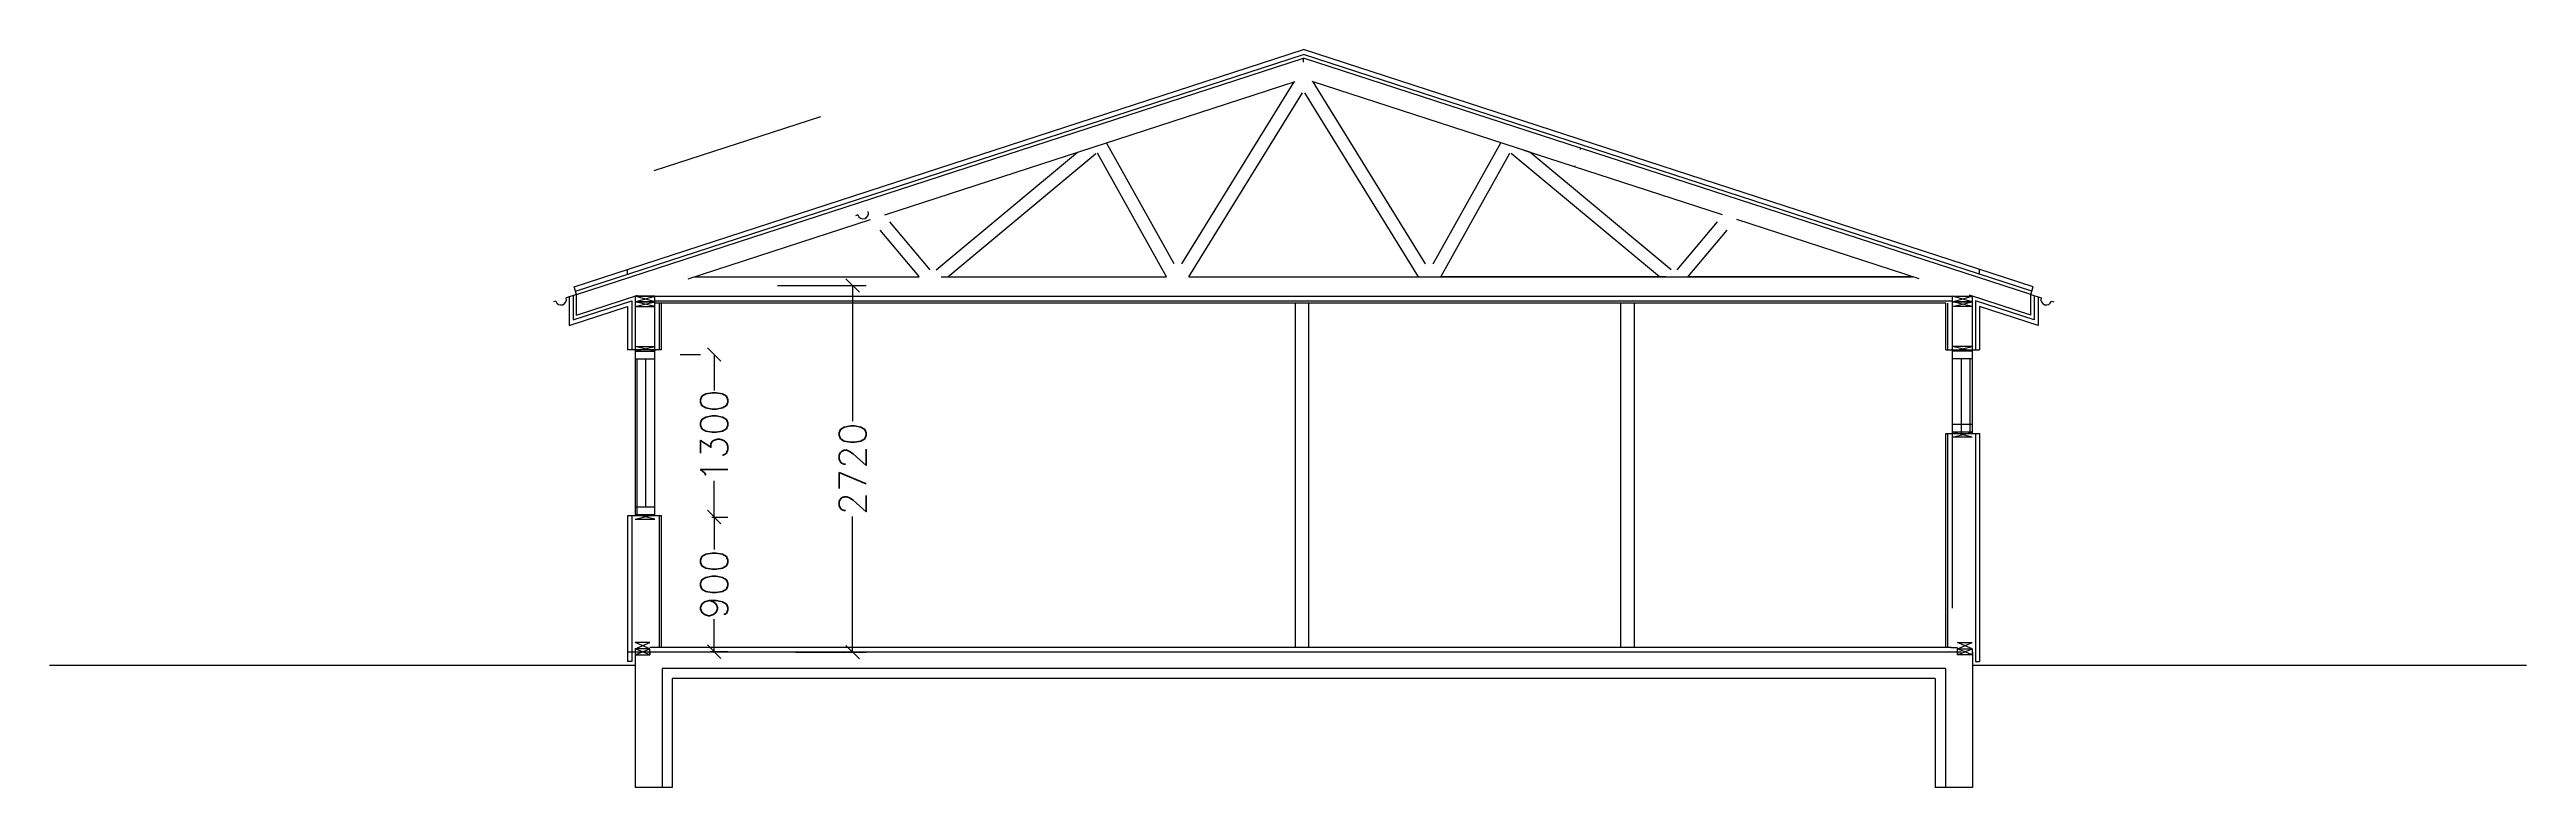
# Model space of a CAD drawing. Header units: inches. Extents: x -533180 to -137302, y 73174 to 405541.
# Drawn here: x -269009 to -250689, y 140677 to 146131 of the extents above; entities that cross this region are included whole.
import ezdxf

# ---------------------------------------------------------------- set-up
doc = ezdxf.new("R2010")
doc.units = ezdxf.units.IN
doc.header["$LTSCALE"] = 100
doc.header["$MEASUREMENT"] = 0
doc.layers.get('0').update_dxf_attribs({"linetype": 'CONTINUOUS'})
doc.layers.get('DEFPOINTS').update_dxf_attribs({"linetype": 'CONTINUOUS'})
for name, color, linetype in [('INNVE', 7, 'CONTINUOUS'), ('SKRAF', 6, 'CONTINUOUS'), ('STEYPA-SOKKULL', 3, 'CONTINUOUS'), ('TEKST', 2, 'CONTINUOUS'), ('TIMBUR-EINING', 2, 'CONTINUOUS')]:
    doc.layers.add(name, color=color, linetype=linetype)
doc.styles.add('ICAD-1', font='simplex', dxfattribs={"height": 200})
doc.dimstyles.new('BJARMAHLID$0', dxfattribs={"dimscale": 100, "dimtxt": 0.18, "dimasz": 1, "dimexe": 1, "dimexo": 3, "dimgap": 0, "dimtad": 0, "dimtoh": 1, "dimdec": 0, "dimzin": 0, "dimdsep": 46, "dimtxsty": 'ICAD-1', "dimblk1": 'OBLIQUE', "dimblk2": 'OBLIQUE', "dimsah": 1, "dimcen": 0.09, "dimclrd": 1, "dimclre": 1, "dimclrt": 2, "dimadec": 0, "dimazin": 0, "dimtfac": 1, "dimtdec": 0, "dimtofl": 0, "dimtmove": 2, "dimatfit": 3, "dimldrblk": 'OBLIQUE', "dimfxl": 1, "dimtolj": 1, "dimtzin": 0, "dimarcsym": 0})

# ---------------------------------------------------------------- blocks, each defined once
blk = doc.blocks.new('_OBLIQUE')
at = {"color": 0, "linetype": 'ByBlock'}
blk.add_line((-0.5, -0.5), (0.5, 0.5), dxfattribs=at)
blk = doc.blocks.new('*D24')
at = {"layer": 'DEFPOINTS', "color": 0}
for p in [(-263924, 144387), (-263069, 144387), (-263792, 141677)]:
    blk.add_point(p, dxfattribs=at)
at = {"layer": 'TEKST', "color": 1, "lineweight": -2}
for p, q in [((-263624, 144387), (-262969, 144387)), ((-263069, 144387), (-263069, 143384)), ((-263069, 141677), (-263069, 142679)), ((-263492, 141677), (-262969, 141677))]:
    blk.add_line(p, q, dxfattribs=at)
at = {"layer": 'TEKST', "color": 1, "lineweight": -2, "xscale": 100, "yscale": 100, "zscale": 100}
for p, rotation in [((-263069, 144387), 90), ((-263069, 141677), 270)]:
    blk.add_blockref('_OBLIQUE', p, dxfattribs=dict(at, rotation=rotation))
at = {"layer": 'TEKST', "color": 2, "insert": (-263069, 143032), "char_height": 200, "attachment_point": 5, "rotation": 90, "style": 'ICAD-1'}
blk.add_mtext('\\A1;{2720}', dxfattribs=at)
blk = doc.blocks.new('*D22')
at = {"layer": 'DEFPOINTS', "color": 0}
for p in [(-264093, 143877), (-264044, 143877), (-264410, 142676)]:
    blk.add_point(p, dxfattribs=at)
at = {"layer": 'TEKST', "color": 1, "lineweight": -2}
for p, q in [((-264344, 143877), (-264193, 143877)), ((-264093, 143877), (-264093, 143610)), ((-264093, 142676), (-264093, 142943)), ((-264110, 142676), (-263993, 142676))]:
    blk.add_line(p, q, dxfattribs=at)
at = {"layer": 'TEKST', "color": 1, "lineweight": -2, "xscale": 100, "yscale": 100, "zscale": 100}
for p, rotation in [((-264093, 143877), 90), ((-264093, 142676), 270)]:
    blk.add_blockref('_OBLIQUE', p, dxfattribs=dict(at, rotation=rotation))
at = {"layer": 'TEKST', "color": 2, "insert": (-264093, 143277), "char_height": 200, "attachment_point": 5, "rotation": 90, "style": 'ICAD-1'}
blk.add_mtext('\\A1;1300', dxfattribs=at)
blk = doc.blocks.new('*D23')
at = {"layer": 'DEFPOINTS', "color": 0}
for p in [(-264410, 142676), (-264093, 142676), (-264423, 141681)]:
    blk.add_point(p, dxfattribs=at)
at = {"layer": 'TEKST', "color": 1, "lineweight": -2}
for p, q in [((-264110, 142676), (-263993, 142676)), ((-264093, 142676), (-264093, 142436)), ((-264093, 141681), (-264093, 141921)), ((-264123, 141681), (-263993, 141681))]:
    blk.add_line(p, q, dxfattribs=at)
at = {"layer": 'TEKST', "color": 1, "lineweight": -2, "xscale": 100, "yscale": 100, "zscale": 100}
for p, rotation in [((-264093, 142676), 90), ((-264093, 141681), 270)]:
    blk.add_blockref('_OBLIQUE', p, dxfattribs=dict(at, rotation=rotation))
at = {"layer": 'TEKST', "color": 2, "insert": (-264093, 142178), "char_height": 200, "attachment_point": 5, "rotation": 90, "style": 'ICAD-1'}
blk.add_mtext('\\A1;900', dxfattribs=at)

msp = doc.modelspace()

# ---------------------------------------------------------------- linework, layer by layer
at = {"layer": 'INNVE', "color": 1}
for p, q in [((-254932.9, 144272.3), (-264532.9, 144272.3)), ((-254982.9, 144257.3), (-264532.9, 144257.3)), ((-264497.9, 143912.3), (-264497.9, 144257.3)), ((-264482.9, 143912.3), (-264482.9, 144257.3)), ((-259793.6, 141712.3), (-259793.6, 144257.3)), ((-259693.6, 141712.3), (-259693.6, 144257.3)), ((-257386.7, 141712.3), (-257386.7, 144257.3)), ((-257286.7, 141712.3), (-257286.7, 144257.3)), ((-254982.9, 143912.3), (-254982.9, 144257.3)), ((-254967.9, 143912.3), (-254967.9, 144257.3)), ((-254982.9, 141712.3), (-254982.9, 143292.3)), ((-254967.9, 141712.3), (-254967.9, 143292.3)), ((-264497.9, 141712.3), (-264497.9, 142684.7)), ((-264482.9, 141712.3), (-264482.9, 142684.7))]:
    msp.add_line(p, q, dxfattribs=at)
at = {"layer": 'SKRAF', "color": 1}
for p, q in [((-264732.9, 144469.8), (-264732.9, 144506.6)), ((-254732.9, 144469.8), (-254732.9, 144506.6)), ((-264677.9, 144267.3), (-264532.9, 144307.3)), ((-264532.9, 144267.3), (-264677.9, 144307.3)), ((-264677.9, 144232.3), (-264532.9, 144267.3)), ((-264532.9, 144232.3), (-264677.9, 144267.3)), ((-254787.9, 144267.3), (-254932.9, 144307.3)), ((-254932.9, 144267.3), (-254787.9, 144307.3)), ((-254932.9, 144232.3), (-254787.9, 144267.3)), ((-254787.9, 144232.3), (-254932.9, 144267.3)), ((-264677.9, 143902.3), (-264532.9, 143937.3)), ((-264532.9, 143902.3), (-264677.9, 143937.3)), ((-254932.9, 143902.3), (-254787.9, 143937.3)), ((-254787.9, 143902.3), (-254932.9, 143937.3)), ((-254932.9, 143267.3), (-254787.9, 143302.3)), ((-254787.9, 143267.3), (-254932.9, 143302.3)), ((-264532.9, 142659.7), (-264677.9, 142694.7)), ((-264677.9, 142659.7), (-264532.9, 142694.7)), ((-264677.9, 141702.3), (-264567.9, 141747.3)), ((-264567.9, 141702.3), (-264677.9, 141747.3)), ((-264677.9, 141657.3), (-264567.9, 141702.3)), ((-264567.9, 141657.3), (-264677.9, 141702.3)), ((-254942.9, 141712.3), (-264567.9, 141712.3)), ((-254897.9, 141702.3), (-254787.9, 141747.3)), ((-254787.9, 141702.3), (-254897.9, 141747.3)), ((-254787.9, 141657.3), (-254897.9, 141702.3)), ((-254897.9, 141657.3), (-254787.9, 141702.3))]:
    msp.add_line(p, q, dxfattribs=at)
at = {"layer": 'STEYPA-SOKKULL', "color": 1}
for p, q in [((-264677.9, 141657.3), (-264567.9, 141657.3)), ((-254897.9, 141677.3), (-264567.9, 141677.3)), ((-264567.9, 141677.3), (-264567.9, 141657.3)), ((-254897.9, 141677.3), (-254897.9, 141657.3)), ((-254787.9, 141657.3), (-254897.9, 141657.3))]:
    msp.add_line(p, q, dxfattribs=at)
at = {"layer": 'TEKST', "color": 2}
msp.add_line((-264536, 145236.6), (-263303.3, 145637.1), dxfattribs=at)
at = {"layer": 'TEKST'}
for p, q in [((-254866.2, 141677.3), (-264731.1, 141677.3)), ((-264677.9, 141677.3), (-264677.9, 140677.3)), ((-254786.1, 141677.3), (-254786.1, 140677.3)), ((-254985.3, 141557.3), (-264477.9, 141557.3)), ((-264477.9, 141557.3), (-264477.9, 140677.3)), ((-255061.1, 141482.3), (-264402.9, 141482.3)), ((-264402.9, 141482.3), (-264402.9, 140677.3)), ((-255061.1, 141482.3), (-255061.1, 140677.3)), ((-254986.1, 141557.3), (-254986.1, 140677.3)), ((-264402.9, 140677.3), (-264677.9, 140677.3)), ((-254786.1, 140677.3), (-255061.1, 140677.3))]:
    msp.add_line(p, q, dxfattribs=at)
at = {"layer": 'TEKST', "color": 3}
for p, q in [((-264677.9, 141577.3), (-269008.7, 141577.3)), ((-250688.6, 141577.3), (-254786.1, 141577.3))]:
    msp.add_line(p, q, dxfattribs=at)
at = {"layer": 'TIMBUR-EINING', "color": 1}
for p, q in [((-265129.4, 144377.7), (-259732.9, 146131.2)), ((-265118.6, 144344.4), (-259732.9, 146094.4)), ((-265110.9, 144320.7), (-259732.9, 146068.1)), ((-254336.4, 144377.7), (-259732.9, 146131.2)), ((-254347.2, 144344.4), (-259732.9, 146094.4)), ((-254354.9, 144320.7), (-259732.9, 146068.1)), ((-259732.9, 146038.6), (-259732.9, 146068.1)), ((-261206.8, 145436.7), (-259794.9, 145895.5)), ((-260634.2, 144547.3), (-259802.7, 145892.9)), ((-258060.8, 145372.3), (-259670.9, 145895.5)), ((-258831.6, 144547.3), (-259663, 145892.9)), ((-260581.2, 144452.3), (-259740.7, 145812.6)), ((-258884.6, 144452.3), (-259725.1, 145812.6)), ((-262831.7, 144908.7), (-261190.8, 145441.9)), ((-262450.3, 144504.3), (-261405, 145372.3)), ((-262364.2, 144452.3), (-261268.9, 145361.8)), ((-260747.3, 144452.3), (-261257.1, 145365.7)), ((-260691.5, 144547.3), (-261190.8, 145441.9)), ((-258774.3, 144547.3), (-258275, 145441.9)), ((-258718.5, 144452.3), (-258208.7, 145365.7)), ((-257101.6, 144452.3), (-258196.9, 145361.8)), ((-256634.1, 144908.7), (-258103, 145386)), ((-257015.5, 144504.3), (-258060.8, 145372.3)), ((-257687, 145392.3), (-257683.7, 145402.3)), ((-257728.6, 145264.4), (-257725.3, 145274.3)), ((-264285.9, 144436.3), (-262936.5, 144874.7)), ((-263029.7, 144908.5), (-263047, 144902.9)), ((-262576.9, 144454.4), (-262866.2, 144796.9)), ((-262494.6, 144504.3), (-262793.6, 144858.2)), ((-256971.1, 144504.3), (-256672.2, 144858.2)), ((-256888.9, 144454.4), (-256599.6, 144796.9)), ((-255179.9, 144436.3), (-256529.3, 144874.7)), ((-265110.9, 144320.7), (-265129.4, 144377.7)), ((-264236.6, 144452.3), (-262576.9, 144452.3)), ((-262412.9, 144452.3), (-260746.9, 144452.3)), ((-260582.9, 144452.3), (-255229.1, 144452.3)), ((-257052.9, 144452.3), (-258718.9, 144452.3)), ((-255229.1, 144452.3), (-256888.9, 144452.3)), ((-254354.9, 144320.7), (-254336.4, 144377.7)), ((-265263.3, 144271.1), (-265280.5, 144265.5)), ((-265110.9, 144320.7), (-265187.2, 144295.9)), ((-265165.9, 144302.8), (-265165.9, 144092.5)), ((-265165.9, 144092.5), (-264732.9, 144233.2)), ((-265135.9, 144312.5), (-265135.9, 144133.8)), ((-265135.9, 144133.8), (-264702.9, 144274.5)), ((-265110.9, 144168.2), (-265110.9, 144320.7)), ((-265110.9, 144168.2), (-264657.9, 144315.4)), ((-264732.9, 144233.2), (-264732.9, 143912.3)), ((-264702.9, 144274.5), (-264702.9, 143912.3)), ((-264682.9, 144307.3), (-254782.9, 144307.3)), ((-264677.9, 144307.3), (-264677.9, 144267.3)), ((-264532.9, 144307.3), (-264677.9, 144307.3)), ((-264677.9, 144267.3), (-264532.9, 144267.3)), ((-264677.9, 144232.3), (-264532.9, 144232.3)), ((-264532.9, 144267.3), (-264532.9, 144307.3)), ((-254932.9, 144307.3), (-254787.9, 144307.3)), ((-254932.9, 144267.3), (-254932.9, 144307.3)), ((-254787.9, 144267.3), (-254932.9, 144267.3)), ((-254787.9, 144232.3), (-254932.9, 144232.3)), ((-254354.9, 144168.2), (-254807.9, 144315.4)), ((-254787.9, 144307.3), (-254787.9, 144267.3)), ((-254329.9, 144133.8), (-254762.9, 144274.5)), ((-254762.9, 144274.5), (-254762.9, 143912.3)), ((-254299.9, 144092.5), (-254732.9, 144233.2)), ((-254732.9, 144233.2), (-254732.9, 143912.3)), ((-254354.9, 144168.2), (-254354.9, 144320.7)), ((-254354.9, 144320.7), (-254278.6, 144295.9)), ((-254329.9, 144312.5), (-254329.9, 144133.8)), ((-254299.9, 144302.8), (-254299.9, 144092.5)), ((-254202.5, 144271.1), (-254185.2, 144265.5)), ((-264482.9, 143912.3), (-264732.9, 143912.3)), ((-264677.9, 143937.3), (-264532.9, 143937.3)), ((-264677.9, 143902.3), (-264532.9, 143902.3)), ((-264677.9, 143845.8), (-264532.9, 143845.8)), ((-264662.9, 142684.7), (-264662.9, 143842.3)), ((-264597.9, 142752.2), (-264597.9, 143842.3)), ((-264532.9, 143912.3), (-264522.9, 143912.3)), ((-254982.9, 143912.3), (-254732.9, 143912.3)), ((-254932.9, 143912.3), (-254942.9, 143912.3)), ((-254787.9, 143937.3), (-254932.9, 143937.3)), ((-254787.9, 143902.3), (-254932.9, 143902.3)), ((-254787.9, 143845.8), (-254932.9, 143845.8)), ((-254867.9, 143292.3), (-254867.9, 143842.3)), ((-254802.9, 143292.3), (-254802.9, 143842.3)), ((-254982.9, 143292.3), (-254732.9, 143292.3)), ((-254942.9, 143292.3), (-254932.9, 143292.3)), ((-254787.9, 143359.7), (-254932.9, 143359.7)), ((-254787.9, 143302.3), (-254932.9, 143302.3)), ((-254787.9, 143302.3), (-254932.9, 143302.3)), ((-254787.9, 143267.3), (-254932.9, 143267.3)), ((-254762.9, 143292.3), (-254762.9, 141607.3)), ((-254732.9, 143292.3), (-254732.9, 141607.3)), ((-264677.9, 142752.2), (-264532.9, 142752.2)), ((-264732.9, 142684.7), (-264732.9, 141607.3)), ((-264482.9, 142684.7), (-264732.9, 142684.7)), ((-264702.9, 142684.7), (-264702.9, 141607.3)), ((-264677.9, 142694.7), (-264532.9, 142694.7)), ((-264677.9, 142659.7), (-264532.9, 142659.7)), ((-264522.9, 142684.7), (-264532.9, 142684.7)), ((-264567.9, 141747.3), (-264677.9, 141747.3)), ((-264567.9, 141702.3), (-264677.9, 141702.3)), ((-264567.9, 141702.3), (-264677.9, 141702.3)), ((-264677.9, 141702.3), (-264677.9, 141657.3)), ((-264677.9, 141657.3), (-264567.9, 141657.3)), ((-264522.9, 141712.3), (-264567.9, 141712.3)), ((-264567.9, 141657.3), (-264567.9, 141702.3)), ((-254942.9, 141712.3), (-254897.9, 141712.3)), ((-254897.9, 141747.3), (-254787.9, 141747.3)), ((-254897.9, 141702.3), (-254787.9, 141702.3)), ((-254897.9, 141657.3), (-254897.9, 141702.3)), ((-254897.9, 141702.3), (-254787.9, 141702.3)), ((-254787.9, 141657.3), (-254897.9, 141657.3)), ((-254787.9, 141702.3), (-254787.9, 141657.3)), ((-264702.9, 141607.3), (-264732.9, 141607.3)), ((-254762.9, 141607.3), (-254732.9, 141607.3))]:
    msp.add_line(p, q, dxfattribs=at)
for points in [[(-264532.9, 142684.7), (-264532.9, 144232.3), (-264532.9, 144267.3), (-264677.9, 144267.3), (-264677.9, 144232.3), (-264677.9, 142684.7)], [(-254932.9, 142002.5), (-254932.9, 144232.3), (-254932.9, 144267.3), (-254787.9, 144267.3), (-254787.9, 144232.3), (-254787.9, 143292.3)]]:
    msp.add_lwpolyline(points, dxfattribs=at)
for centre, start, end in [((-262991.7, 144920.9), 198, 18), ((-265225.2, 144283.5), 198, 18), ((-254240.6, 144283.5), 162, 342)]:
    msp.add_arc(centre, 40, start, end, dxfattribs=at)

# ---------------------------------------------------------------- dimensions: what is measured, and where the dimension line sits
at = {"layer": 'TEKST'}
for base, p1, p2, angle, text, picture, middle in [((-263068.8, 144386.9), (-263792, 141676.6), (-263924.1, 144386.9), 90, '{2720}', '*D24', (-263068.8, 143031.8)), ((-264093, 143877.4), (-264410.4, 142675.6), (-264044.1, 143877.4), 270, '1300', '*D22', (-264093, 143276.5)), ((-264093, 142675.6), (-264422.6, 141681.2), (-264410.4, 142675.6), 270, '900', '*D23', (-264093, 142178.4))]:
    dim = msp.add_linear_dim(base=base, p1=p1, p2=p2, angle=angle, text=text, dimstyle='BJARMAHLID$0', dxfattribs=at)
    dim.commit()
    dim.dimension.update_dxf_attribs({"geometry": picture, "text_midpoint": middle})

doc.saveas('drawing.dxf')
